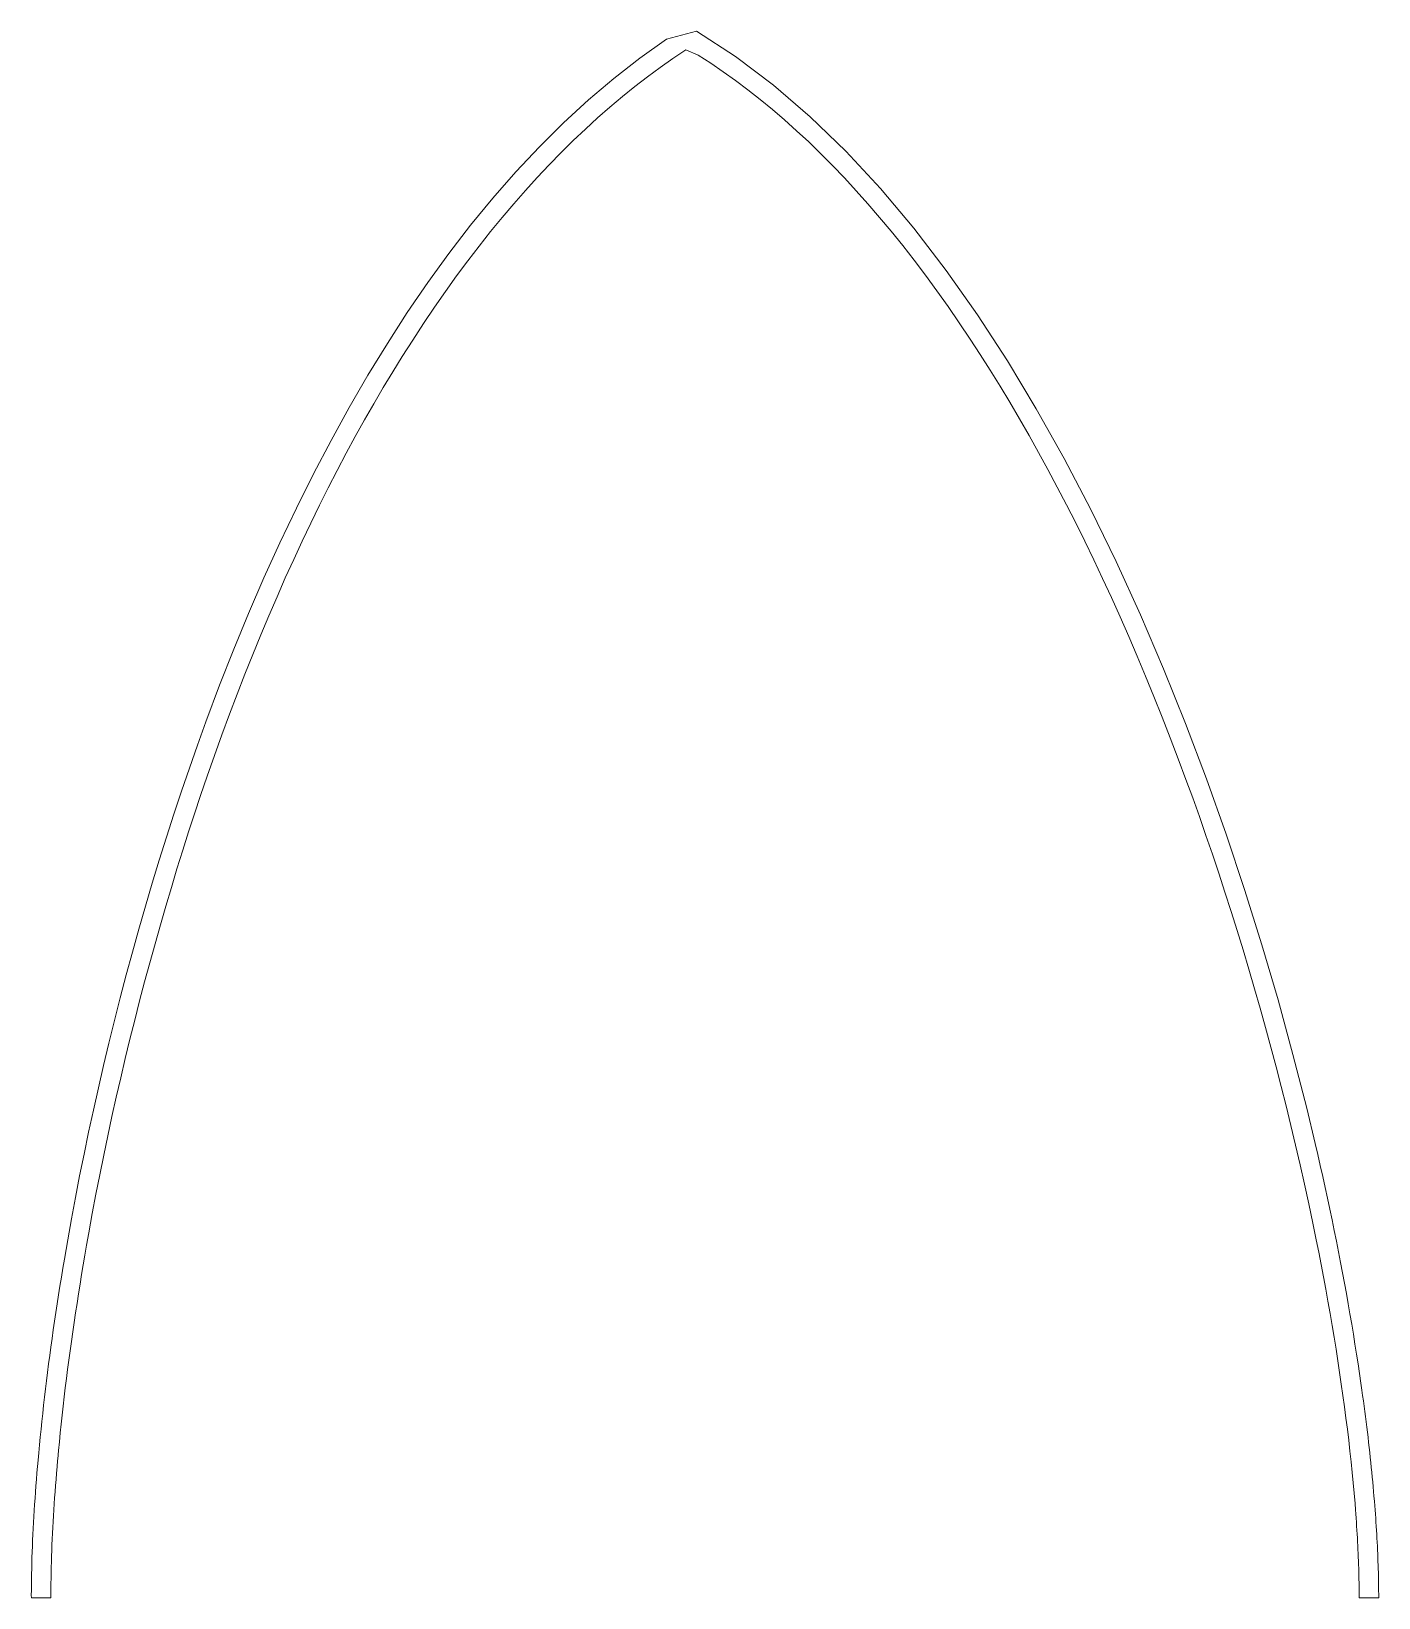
# Model space of a CAD drawing. Header units: inches. Extents: x -92.2 to -0.8, y -5886.5 to -5847.2.
# Drawn here: x -10.79 to -4.32, y -5885.46 to -5877.94 of the extents above; entities that cross this region are included whole.
import ezdxf

# ---------------------------------------------------------------- set-up
doc = ezdxf.new("R2010")
doc.units = ezdxf.units.IN
doc.header["$LTSCALE"] = 0.2
doc.header["$MEASUREMENT"] = 0
doc.layers.add('SPIRE', color=7, linetype='Continuous', lineweight=0)

msp = doc.modelspace()

# ---------------------------------------------------------------- linework, layer by layer
at = {"layer": 'SPIRE', "color": 250, "lineweight": 0}
msp.add_lwpolyline([(-4.317066, -5885.46136), (-4.317099, -5885.444658), (-4.317197, -5885.427802), (-4.31736, -5885.410792), (-4.317589, -5885.393631), (-4.317884, -5885.376319), (-4.318243, -5885.358857), (-4.318669, -5885.341246), (-4.319159, -5885.323487), (-4.319715, -5885.305582), (-4.320337, -5885.287531), (-4.321024, -5885.269335), (-4.321776, -5885.250996), (-4.322593, -5885.232515), (-4.323477, -5885.213892), (-4.324425, -5885.195129), (-4.325439, -5885.176226), (-4.326518, -5885.157185), (-4.327663, -5885.138007), (-4.328873, -5885.118692), (-4.330149, -5885.099243), (-4.33149, -5885.079659), (-4.332896, -5885.059942), (-4.334368, -5885.040094), (-4.335939, -5885.019671), (-4.337728, -5884.997216), (-4.339597, -5884.974601), (-4.341548, -5884.951828), (-4.34358, -5884.928896), (-4.345693, -5884.90581), (-4.347887, -5884.882568), (-4.350163, -5884.859174), (-4.352519, -5884.835628), (-4.354956, -5884.811933), (-4.357474, -5884.788089), (-4.360073, -5884.764098), (-4.362753, -5884.739961), (-4.365514, -5884.715681), (-4.368355, -5884.691258), (-4.371277, -5884.666694), (-4.374281, -5884.64199), (-4.377364, -5884.617149), (-4.380529, -5884.592171), (-4.383774, -5884.567057), (-4.3871, -5884.54181), (-4.390506, -5884.516431), (-4.393993, -5884.490921), (-4.39756, -5884.465282), (-4.402314, -5884.431784), (-4.409067, -5884.385406), (-4.416075, -5884.338635), (-4.423339, -5884.291479), (-4.430858, -5884.243947), (-4.438632, -5884.196046), (-4.446661, -5884.147786), (-4.454945, -5884.099175), (-4.463484, -5884.05022), (-4.472277, -5884.000931), (-4.481324, -5883.951315), (-4.490625, -5883.901381), (-4.500181, -5883.851138), (-4.50999, -5883.800593), (-4.520053, -5883.749754), (-4.53037, -5883.698632), (-4.54094, -5883.647232), (-4.551763, -5883.595565), (-4.56284, -5883.543638), (-4.574169, -5883.491459), (-4.585751, -5883.439038), (-4.597586, -5883.386381), (-4.609673, -5883.333499), (-4.622013, -5883.280398), (-4.662584, -5883.111564), (-4.728687, -5882.85287), (-4.800494, -5882.590913), (-4.877985, -5882.326599), (-4.961143, -5882.060834), (-5.049949, -5881.794523), (-5.144384, -5881.528571), (-5.24443, -5881.263885), (-5.350068, -5881.001369), (-5.461279, -5880.74193), (-5.578046, -5880.486472), (-5.700349, -5880.235902), (-5.82817, -5879.991125), (-5.96149, -5879.753046), (-6.100291, -5879.522572), (-6.244555, -5879.300607), (-6.394262, -5879.088057), (-6.549395, -5878.885828), (-6.709934, -5878.694825), (-6.875861, -5878.515954), (-7.047158, -5878.35012), (-7.223806, -5878.19823), (-7.405786, -5878.061188), (-7.59308, -5877.9399), (-7.737989, -5877.978048), (-7.865956, -5878.068766), (-7.990909, -5878.165973), (-8.112864, -5878.269414), (-8.231839, -5878.378835), (-8.347852, -5878.49398), (-8.46092, -5878.614595), (-8.571062, -5878.740424), (-8.678294, -5878.871213), (-8.782635, -5879.006706), (-8.884102, -5879.14665), (-8.982712, -5879.290789), (-9.078483, -5879.438867), (-9.171434, -5879.590631), (-9.261581, -5879.745824), (-9.348942, -5879.904193), (-9.433536, -5880.065483), (-9.515378, -5880.229437), (-9.594488, -5880.395802), (-9.670883, -5880.564323), (-9.74458, -5880.734744), (-9.815597, -5880.906811), (-9.883952, -5881.080269), (-9.949662, -5881.254862), (-9.990584, -5881.367775), (-10.029334, -5881.477852), (-10.067062, -5881.588147), (-10.103773, -5881.698599), (-10.139471, -5881.809143), (-10.174161, -5881.919719), (-10.207846, -5882.030263), (-10.240532, -5882.140713), (-10.272222, -5882.251005), (-10.302921, -5882.361079), (-10.332633, -5882.47087), (-10.361363, -5882.580318), (-10.389115, -5882.689358), (-10.415893, -5882.797928), (-10.441701, -5882.905966), (-10.466545, -5883.01341), (-10.490428, -5883.120196), (-10.513354, -5883.226263), (-10.535329, -5883.331547), (-10.556356, -5883.435986), (-10.57644, -5883.539517), (-10.595585, -5883.642079), (-10.613795, -5883.743608), (-10.629712, -5883.835959), (-10.636954, -5883.879206), (-10.644023, -5883.92223), (-10.650917, -5883.965027), (-10.657638, -5884.007591), (-10.664186, -5884.049918), (-10.670561, -5884.092002), (-10.676764, -5884.133838), (-10.682795, -5884.175422), (-10.688654, -5884.216747), (-10.694343, -5884.25781), (-10.69986, -5884.298604), (-10.705207, -5884.339125), (-10.710384, -5884.379368), (-10.715392, -5884.419328), (-10.72023, -5884.458999), (-10.724899, -5884.498376), (-10.729399, -5884.537455), (-10.733732, -5884.57623), (-10.737896, -5884.614696), (-10.741893, -5884.652848), (-10.745723, -5884.690681), (-10.749386, -5884.72819), (-10.752883, -5884.76537), (-10.756056, -5884.800435), (-10.758777, -5884.831663), (-10.761376, -5884.86264), (-10.763856, -5884.893363), (-10.766214, -5884.923828), (-10.768453, -5884.954034), (-10.770571, -5884.983975), (-10.77257, -5885.01365), (-10.774449, -5885.043055), (-10.776208, -5885.072187), (-10.777849, -5885.101043), (-10.779371, -5885.129619), (-10.780774, -5885.157913), (-10.782058, -5885.185921), (-10.783225, -5885.21364), (-10.784273, -5885.241066), (-10.785204, -5885.268198), (-10.786017, -5885.29503), (-10.786713, -5885.321561), (-10.787292, -5885.347788), (-10.787754, -5885.373706), (-10.7881, -5885.399313), (-10.788329, -5885.424605), (-10.788442, -5885.44958), (-10.788321, -5885.46136), (-10.787353, -5885.46136), (-10.785519, -5885.46136), (-10.782903, -5885.46136), (-10.779588, -5885.46136), (-10.775659, -5885.46136), (-10.771197, -5885.46136), (-10.766287, -5885.46136), (-10.761012, -5885.46136), (-10.755456, -5885.46136), (-10.7497, -5885.46136), (-10.74383, -5885.46136), (-10.737928, -5885.46136), (-10.732077, -5885.46136), (-10.726361, -5885.46136), (-10.720864, -5885.46136), (-10.715668, -5885.46136), (-10.710858, -5885.46136), (-10.706515, -5885.46136), (-10.702725, -5885.46136), (-10.699569, -5885.46136), (-10.697132, -5885.46136), (-10.695496, -5885.46136), (-10.694746, -5885.46136), (-10.694675, -5885.443532), (-10.694531, -5885.41834), (-10.69427, -5885.392883), (-10.69389, -5885.367163), (-10.693393, -5885.341184), (-10.69278, -5885.31495), (-10.69205, -5885.288465), (-10.691204, -5885.261733), (-10.690242, -5885.234757), (-10.689166, -5885.207542), (-10.687974, -5885.18009), (-10.686668, -5885.152406), (-10.685248, -5885.124493), (-10.683715, -5885.096356), (-10.682068, -5885.067997), (-10.680308, -5885.039421), (-10.678436, -5885.010632), (-10.676452, -5884.981633), (-10.674357, -5884.952428), (-10.67215, -5884.923021), (-10.669833, -5884.893415), (-10.667405, -5884.863615), (-10.664867, -5884.833623), (-10.66222, -5884.803445), (-10.661962, -5884.80055), (-10.661962, -5884.800537), (-10.661962, -5884.800525), (-10.661962, -5884.800513), (-10.661961, -5884.800501), (-10.661961, -5884.800489), (-10.661961, -5884.800478), (-10.66196, -5884.800467), (-10.66196, -5884.800455), (-10.661959, -5884.800444), (-10.661958, -5884.800433), (-10.661957, -5884.800422), (-10.661956, -5884.800411), (-10.661955, -5884.800401), (-10.661953, -5884.800389), (-10.661951, -5884.800378), (-10.661949, -5884.800367), (-10.661947, -5884.800356), (-10.661944, -5884.800344), (-10.661941, -5884.800332), (-10.661938, -5884.80032), (-10.661935, -5884.800308), (-10.661931, -5884.800295), (-10.661571, -5884.796327), (-10.657722, -5884.754592), (-10.653668, -5884.712525), (-10.649412, -5884.670134), (-10.644953, -5884.62743), (-10.640294, -5884.584421), (-10.635434, -5884.541119), (-10.630375, -5884.497531), (-10.625117, -5884.453669), (-10.619663, -5884.409541), (-10.614012, -5884.365157), (-10.608165, -5884.320527), (-10.602124, -5884.275661), (-10.59589, -5884.230568), (-10.589463, -5884.185258), (-10.582845, -5884.13974), (-10.576035, -5884.094025), (-10.569037, -5884.048122), (-10.561849, -5884.00204), (-10.554474, -5883.95579), (-10.546912, -5883.90938), (-10.539164, -5883.862821), (-10.531231, -5883.816122), (-10.523115, -5883.769294), (-10.512472, -5883.709244), (-10.495488, -5883.61632), (-10.477862, -5883.523295), (-10.459601, -5883.430204), (-10.440715, -5883.337083), (-10.421214, -5883.243968), (-10.401107, -5883.150896), (-10.380403, -5883.057903), (-10.359111, -5882.965024), (-10.33724, -5882.872296), (-10.314801, -5882.779755), (-10.291802, -5882.687436), (-10.268252, -5882.595376), (-10.244161, -5882.503611), (-10.219538, -5882.412177), (-10.194392, -5882.32111), (-10.168732, -5882.230446), (-10.142569, -5882.140221), (-10.11591, -5882.050471), (-10.088766, -5881.961233), (-10.061146, -5881.872541), (-10.033058, -5881.784433), (-10.004513, -5881.696945), (-9.975519, -5881.610112), (-9.943613, -5881.51682), (-9.908474, -5881.41664), (-9.872798, -5881.317538), (-9.836589, -5881.219522), (-9.799851, -5881.122601), (-9.762588, -5881.026785), (-9.724804, -5880.932081), (-9.686502, -5880.838499), (-9.647688, -5880.746047), (-9.608365, -5880.654733), (-9.568537, -5880.564567), (-9.528208, -5880.475557), (-9.487383, -5880.387712), (-9.446065, -5880.301041), (-9.404258, -5880.215552), (-9.361966, -5880.131254), (-9.319194, -5880.048156), (-9.275946, -5879.966267), (-9.232225, -5879.885594), (-9.188035, -5879.806147), (-9.143381, -5879.727935), (-9.098267, -5879.650966), (-9.052697, -5879.575249), (-9.006674, -5879.500793), (-8.956819, -5879.422359), (-8.904785, -5879.342907), (-8.852261, -5879.265131), (-8.79925, -5879.189037), (-8.74576, -5879.11463), (-8.691794, -5879.041916), (-8.637359, -5878.970901), (-8.582459, -5878.90159), (-8.5271, -5878.833989), (-8.471288, -5878.768104), (-8.415027, -5878.703939), (-8.358323, -5878.641501), (-8.30118, -5878.580795), (-8.243606, -5878.521827), (-8.185604, -5878.464602), (-8.12718, -5878.409126), (-8.06834, -5878.355405), (-8.009088, -5878.303444), (-7.949431, -5878.253248), (-7.889372, -5878.204824), (-7.828918, -5878.158176), (-7.768075, -5878.113311), (-7.706846, -5878.070234), (-7.645238, -5878.028951), (-7.584834, -5878.05481), (-7.524893, -5878.093471), (-7.465199, -5878.134046), (-7.405758, -5878.17653), (-7.346576, -5878.220918), (-7.287658, -5878.267204), (-7.229009, -5878.315383), (-7.170634, -5878.36545), (-7.112539, -5878.417399), (-7.054728, -5878.471226), (-6.997208, -5878.526924), (-6.939983, -5878.584488), (-6.883059, -5878.643914), (-6.826441, -5878.705195), (-6.770134, -5878.768327), (-6.714144, -5878.833304), (-6.658476, -5878.900121), (-6.603135, -5878.968772), (-6.548126, -5879.039252), (-6.493455, -5879.111556), (-6.439127, -5879.185679), (-6.385147, -5879.261614), (-6.33152, -5879.339358), (-6.278485, -5879.418551), (-6.230483, -5879.492243), (-6.182866, -5879.567262), (-6.135639, -5879.643599), (-6.088807, -5879.721246), (-6.042374, -5879.800194), (-5.996344, -5879.880434), (-5.950721, -5879.961958), (-5.905511, -5880.044756), (-5.860716, -5880.128819), (-5.816341, -5880.214141), (-5.772391, -5880.30071), (-5.72887, -5880.388519), (-5.685782, -5880.47756), (-5.643131, -5880.567822), (-5.600922, -5880.659298), (-5.559159, -5880.751979), (-5.517847, -5880.845856), (-5.476989, -5880.94092), (-5.43659, -5881.037163), (-5.396654, -5881.134575), (-5.357186, -5881.233149), (-5.318189, -5881.332875), (-5.279669, -5881.433745), (-5.242854, -5881.532426), (-5.210427, -5881.621294), (-5.178465, -5881.710763), (-5.146979, -5881.800797), (-5.115979, -5881.89136), (-5.085476, -5881.982415), (-5.055479, -5882.073925), (-5.026001, -5882.165854), (-4.99705, -5882.258165), (-4.968637, -5882.350822), (-4.940773, -5882.443787), (-4.913469, -5882.537024), (-4.886734, -5882.630497), (-4.860579, -5882.724169), (-4.835015, -5882.818003), (-4.810051, -5882.911963), (-4.785699, -5883.006012), (-4.761969, -5883.100113), (-4.738871, -5883.19423), (-4.716416, -5883.288326), (-4.694614, -5883.382365), (-4.673476, -5883.47631), (-4.653011, -5883.570124), (-4.633231, -5883.66377), (-4.617037, -5883.742856), (-4.605131, -5883.802538), (-4.593556, -5883.861927), (-4.582314, -5883.921005), (-4.571407, -5883.979754), (-4.560837, -5884.038157), (-4.550607, -5884.096194), (-4.540719, -5884.153847), (-4.531174, -5884.211099), (-4.521976, -5884.267931), (-4.513126, -5884.324325), (-4.504626, -5884.380262), (-4.49648, -5884.435725), (-4.488689, -5884.490695), (-4.481254, -5884.545154), (-4.47418, -5884.599083), (-4.467467, -5884.652466), (-4.461118, -5884.705282), (-4.455135, -5884.757515), (-4.449521, -5884.809145), (-4.444277, -5884.860156), (-4.439406, -5884.910528), (-4.434911, -5884.960243), (-4.430792, -5885.009283), (-4.428382, -5885.03996), (-4.426912, -5885.059534), (-4.425506, -5885.078991), (-4.424162, -5885.098329), (-4.422882, -5885.117547), (-4.421666, -5885.136643), (-4.420514, -5885.155616), (-4.419425, -5885.174466), (-4.4184, -5885.19319), (-4.41744, -5885.211788), (-4.416544, -5885.230259), (-4.415712, -5885.2486), (-4.414945, -5885.266811), (-4.414242, -5885.284892), (-4.413605, -5885.302839), (-4.413033, -5885.320653), (-4.412526, -5885.338331), (-4.412084, -5885.355873), (-4.411708, -5885.373278), (-4.411398, -5885.390544), (-4.411154, -5885.40767), (-4.410975, -5885.424655), (-4.410863, -5885.441497), (-4.410817, -5885.458196), (-4.410498, -5885.46136), (-4.409274, -5885.46136), (-4.407208, -5885.46136), (-4.404384, -5885.46136), (-4.400885, -5885.46136), (-4.396795, -5885.46136), (-4.392197, -5885.46136), (-4.387174, -5885.46136), (-4.38181, -5885.46136), (-4.376188, -5885.46136), (-4.370391, -5885.46136), (-4.364503, -5885.46136), (-4.358607, -5885.46136), (-4.352787, -5885.46136), (-4.347125, -5885.46136), (-4.341705, -5885.46136), (-4.336611, -5885.46136), (-4.331926, -5885.46136), (-4.327733, -5885.46136), (-4.324115, -5885.46136), (-4.321156, -5885.46136), (-4.318939, -5885.46136), (-4.317548, -5885.46136)], close=True, dxfattribs=at)

doc.saveas('drawing.dxf')
